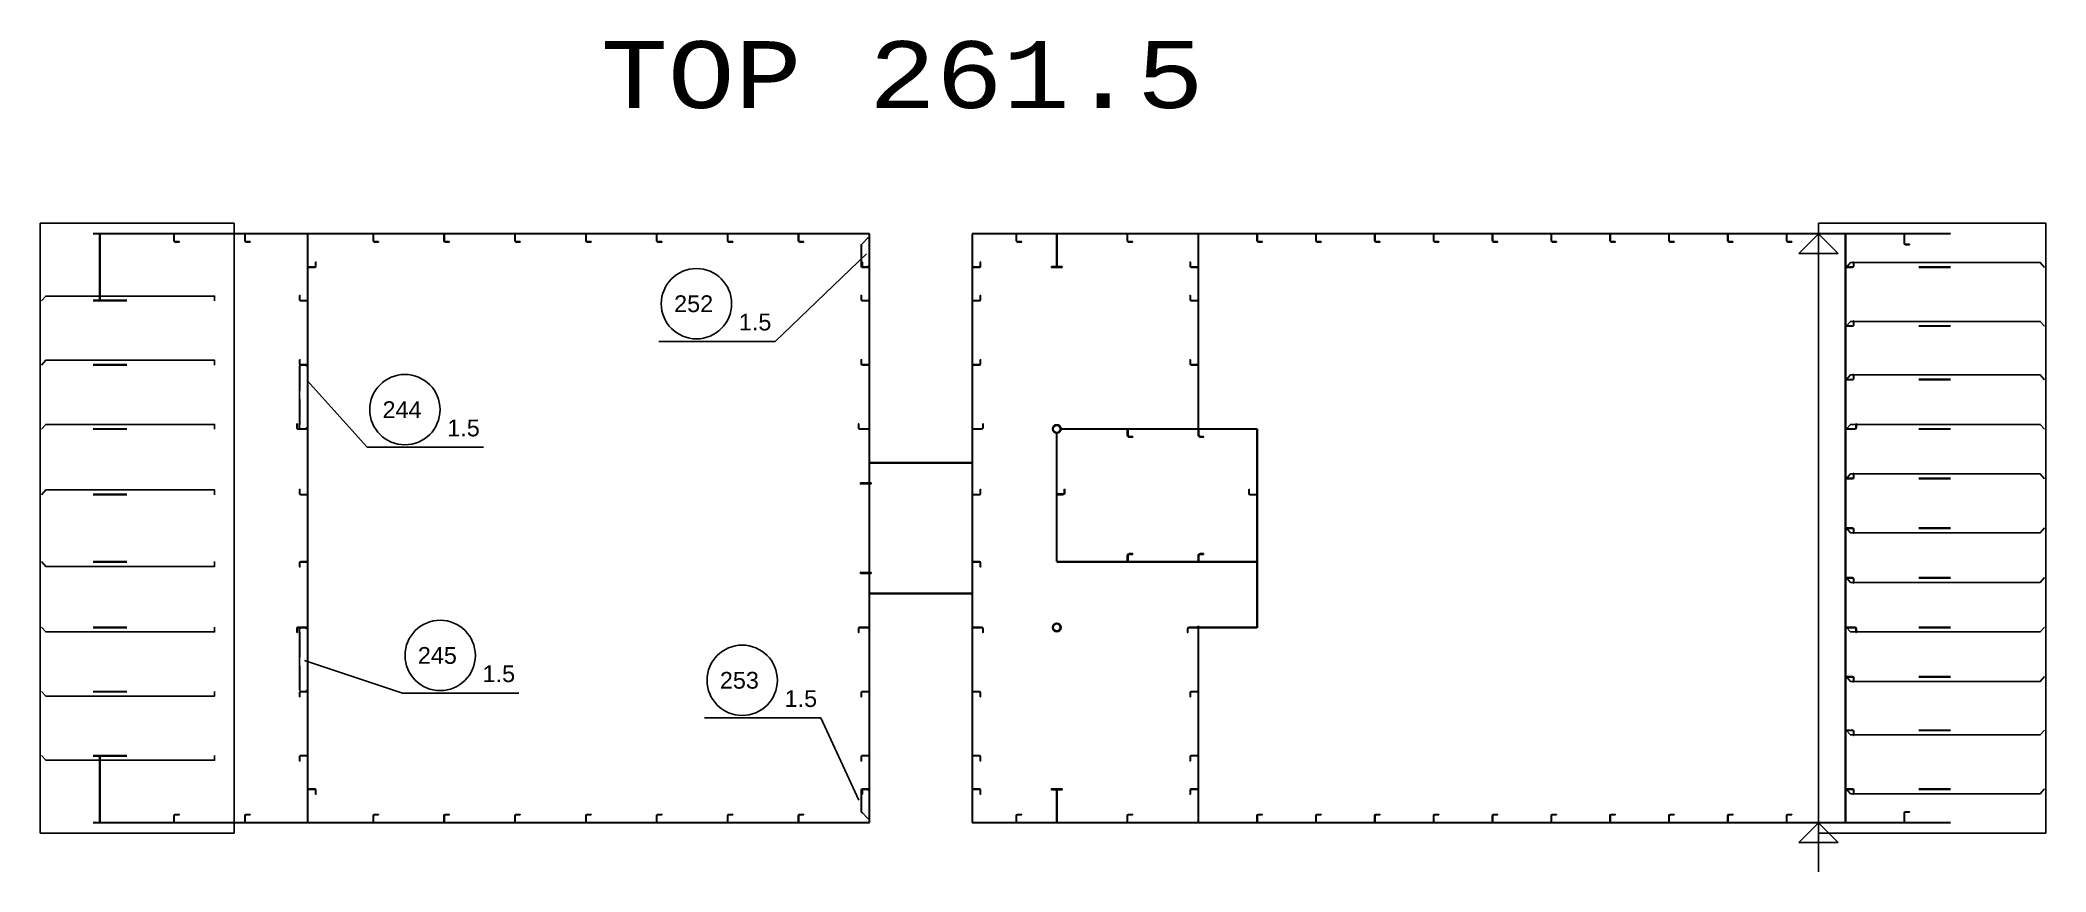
# Model space of a CAD drawing. Header units: inches. Extents: x -15552 to 42302, y -14825 to 18289.
# Drawn here: x -15552 to -8052, y 4755 to 7864 of the extents above; entities that cross this region are included whole.
import ezdxf

# ---------------------------------------------------------------- set-up
doc = ezdxf.new("R2010")
doc.units = ezdxf.units.IN
doc.header["$MEASUREMENT"] = 0
doc.linetypes.add('Short_dashed', pattern=[5, 3.75, -1.25])
doc.layers.get('0').update_dxf_attribs({"linetype": 'CONTINUOUS'})
doc.styles.add('Style_ARIAL', font='ARIAL')
doc.styles.add('Style_Courier_New', font='Courier New')

msp = doc.modelspace()

# ---------------------------------------------------------------- texts
at = {"color": 7, "ltscale": 25, "style": 'Style_Courier_New'}
msp.add_text('TOP 261.5', height=250, dxfattribs=at).set_placement((-13455.552228, 7610.476258))
at = {"color": 1, "ltscale": 25, "style": 'Style_ARIAL'}
for s, p in [('252', (-13181.211026, 6847.508577)), ('1.5', (-12939.202054, 6779.015306)), ('244', (-14271.44006, 6451.568177)), ('1.5', (-14029.431088, 6383.074906)), ('245', (-14139.459927, 5532.595208)), ('1.5', (-13897.450955, 5464.102128)), ('253', (-13010.125668, 5439.7203)), ('1.5', (-12768.116696, 5371.22722))]:
    msp.add_text(s, height=62.622309, dxfattribs=at).set_placement(p)

# ---------------------------------------------------------------- linework, layer by layer
at = {"color": 3, "ltscale": 25}
for p, q in [((-15551.865323, 4899.650529), (-15551.865323, 7179.650453)), ((-15551.865323, 7179.650453), (-14826.865323, 7179.650453)), ((-15353.49725, 7141.150621), (-12450.365384, 7141.150621)), ((-15353.49725, 7139.650682), (-12450.365384, 7139.650682)), ((-15330.161221, 7139.650682), (-15330.161221, 6891.650346)), ((-15327.92886, 7139.650682), (-15327.92886, 6891.650346)), ((-15051.865323, 7114.095643), (-15051.865323, 7139.650682)), ((-15050.365384, 7114.095643), (-15050.365384, 7139.650682)), ((-14826.865323, 7179.650453), (-14826.865323, 4899.650529)), ((-14786.865552, 7114.095643), (-14786.865552, 7139.650682)), ((-14785.365613, 7114.095643), (-14785.365613, 7139.650682)), ((-14551.865323, 4939.650491), (-14551.865323, 7139.650682)), ((-14550.365384, 4939.650491), (-14550.365384, 7139.650682)), ((-14306.865628, 7114.095643), (-14306.865628, 7139.650682)), ((-14305.365307, 7114.095643), (-14305.365307, 7139.650682)), ((-14041.865475, 7114.095643), (-14041.865475, 7139.650682)), ((-14040.365536, 7114.095643), (-14040.365536, 7139.650682)), ((-13776.865323, 7114.095643), (-13776.865323, 7139.650682)), ((-13775.365384, 7114.095643), (-13775.365384, 7139.650682)), ((-13511.865552, 7114.095643), (-13511.865552, 7139.650682)), ((-13510.365613, 7114.095643), (-13510.365613, 7139.650682)), ((-13246.865399, 7114.095643), (-13246.865399, 7139.650682)), ((-13245.36546, 7114.095643), (-13245.36546, 7139.650682)), ((-12981.865628, 7114.095643), (-12981.865628, 7139.650682)), ((-12980.365307, 7114.095643), (-12980.365307, 7139.650682)), ((-12716.865475, 7114.095643), (-12716.865475, 7139.650682)), ((-12715.365536, 7114.095643), (-12715.365536, 7139.650682)), ((-12451.865323, 4939.650491), (-12451.865323, 7139.650682)), ((-12450.365384, 4939.650491), (-12450.365384, 7139.650682)), ((-12066.865475, 4939.650491), (-12066.865475, 7139.650682)), ((-12066.865475, 7139.650682), (-8407.92125, 7139.650682)), ((-12065.365536, 4939.650491), (-12065.365536, 7139.650682)), ((-11901.865323, 7114.095643), (-11901.865323, 7139.6503)), ((-11900.365384, 7114.095643), (-11900.365384, 7139.6503)), ((-11751.865323, 7017.65056), (-11751.865323, 7139.6503)), ((-11748.865445, 7017.65056), (-11748.865445, 7139.6503)), ((-11486.865552, 7114.095643), (-11486.865552, 7139.650682)), ((-11485.365422, 7114.095643), (-11485.365422, 7139.650682)), ((-11221.86559, 6411.650422), (-11221.86559, 7139.650682)), ((-11220.36546, 6411.650422), (-11220.36546, 7139.650682)), ((-11001.865513, 7114.095643), (-11001.865513, 7139.650682)), ((-11000.365574, 7114.095643), (-11000.365574, 7139.650682)), ((-10781.865437, 7114.095643), (-10781.865437, 7139.650682)), ((-10780.365498, 7114.095643), (-10780.365498, 7139.650682)), ((-10561.865552, 7114.095643), (-10561.865552, 7139.650682)), ((-10560.365613, 7114.095643), (-10560.365613, 7139.650682)), ((-10341.865571, 7114.095643), (-10341.865571, 7139.650682)), ((-10340.365536, 7114.095643), (-10340.365536, 7139.650682)), ((-10121.865494, 7114.095643), (-10121.865494, 7139.650682)), ((-10120.365555, 7114.095643), (-10120.365555, 7139.650682)), ((-9901.865513, 7114.095643), (-9901.865513, 7139.650682)), ((-9900.365574, 7114.095643), (-9900.365574, 7139.650682)), ((-9681.865533, 7114.095643), (-9681.865533, 7139.650682)), ((-9680.365594, 7114.095643), (-9680.365594, 7139.650682)), ((-9461.865552, 7114.095643), (-9461.865552, 7139.650682)), ((-9460.365565, 7114.095643), (-9460.365565, 7139.650682)), ((-9241.865571, 7114.095643), (-9241.865571, 7139.650682)), ((-9240.365536, 7114.095643), (-9240.365536, 7139.650682)), ((-9021.865566, 7114.095643), (-9021.865566, 7139.650682)), ((-9020.365555, 7114.095643), (-9020.365555, 7139.650682)), ((-8051.865561, 7179.650453), (-8901.865561, 7179.650453)), ((-8901.865561, 7179.650453), (-8901.865561, 4899.650529)), ((-8801.865567, 4939.650491), (-8801.865567, 7139.650682)), ((-8800.365567, 4939.650491), (-8800.365567, 7139.650682)), ((-8581.86558, 7104.095796), (-8581.86558, 7139.650682)), ((-8580.36557, 7104.095796), (-8580.36557, 7139.650682)), ((-8051.865561, 4899.650529), (-8051.865561, 7179.650453)), ((-12451.865323, 7016.150621), (-12451.865323, 7124.650529)), ((-14550.365384, 7016.150621), (-14524.810727, 7016.150621)), ((-14550.365384, 7014.6503), (-14524.810727, 7014.6503)), ((-12477.420361, 7016.150621), (-12451.865323, 7016.150621)), ((-12477.420361, 7014.650682), (-12451.865323, 7014.650682)), ((-12477.36543, 7034.650376), (-12477.36543, 7016.150621)), ((-12477.36543, 7016.150621), (-12451.865323, 7016.150621)), ((-12065.365536, 7016.150621), (-12039.810879, 7016.150621)), ((-12065.365536, 7014.650682), (-12039.810879, 7014.650682)), ((-11247.420247, 7016.150621), (-11221.86559, 7016.150621)), ((-11247.420247, 7014.650682), (-11221.86559, 7014.650682)), ((-8800.365567, 7016.150621), (-8774.81088, 7016.150621)), ((-8800.365567, 7014.650682), (-8774.81088, 7014.650682)), ((-8527.29574, 7016.650346), (-8407.92125, 7016.650346)), ((-8527.29574, 7014.650682), (-8407.92125, 7014.650682)), ((-15353.49725, 6891.650346), (-15227.909787, 6891.650346)), ((-15353.49725, 6889.650682), (-15227.909787, 6889.650682)), ((-14577.420361, 6891.150621), (-14551.865323, 6891.150621)), ((-14577.420361, 6889.650682), (-14551.865323, 6889.650682)), ((-12477.420361, 6891.150621), (-12451.865323, 6891.150621)), ((-12477.420361, 6889.650682), (-12451.865323, 6889.650682)), ((-12065.365536, 6891.150621), (-12039.810879, 6891.150621)), ((-12065.365536, 6889.650682), (-12039.810879, 6889.650682)), ((-11247.420247, 6891.150621), (-11221.86559, 6891.150621)), ((-11247.420247, 6889.650682), (-11221.86559, 6889.650682)), ((-8800.365567, 6796.150544), (-8774.81088, 6796.150544)), ((-8800.365567, 6794.650605), (-8774.81088, 6794.650605)), ((-8527.29574, 6796.650651), (-8407.92125, 6796.650651)), ((-8527.29574, 6794.650605), (-8407.92125, 6794.650605)), ((-15353.49725, 6651.650575), (-15227.909787, 6651.650575)), ((-15353.49725, 6649.650529), (-15227.909787, 6649.650529)), ((-14577.420361, 6651.150468), (-14551.865323, 6651.150468)), ((-14577.420361, 6649.650529), (-14551.865323, 6649.650529)), ((-14551.865323, 6649.650529), (-14577.36543, 6649.650529)), ((-14551.865323, 6411.650422), (-14551.865323, 6649.650529)), ((-12477.420361, 6651.150468), (-12451.865323, 6651.150468)), ((-12477.420361, 6649.650529), (-12451.865323, 6649.650529)), ((-12065.365536, 6651.150468), (-12039.810879, 6651.150468)), ((-12065.365536, 6649.650529), (-12039.810879, 6649.650529)), ((-11247.420247, 6651.150468), (-11221.86559, 6651.150468)), ((-11247.420247, 6649.650529), (-11221.86559, 6649.650529)), ((-8800.365567, 6596.150544), (-8774.81088, 6596.150544)), ((-8800.365567, 6594.650605), (-8774.81088, 6594.650605)), ((-8527.29574, 6596.650651), (-8407.92125, 6596.650651)), ((-8527.29574, 6594.650605), (-8407.92125, 6594.650605)), ((-15353.49725, 6411.650422), (-15227.909787, 6411.650422)), ((-15353.49725, 6409.650376), (-15227.909787, 6409.650376)), ((-14585.93858, 6411.650422), (-14551.865323, 6411.650422)), ((-14585.93858, 6409.650376), (-14551.865323, 6409.650376)), ((-14577.36543, 6411.650422), (-14551.865323, 6411.650422)), ((-12485.93858, 6411.650422), (-12451.865323, 6411.650422)), ((-12485.93858, 6409.650376), (-12451.865323, 6409.650376)), ((-12065.365536, 6411.650422), (-12031.29266, 6411.650422)), ((-12065.365536, 6409.650376), (-12031.29266, 6409.650376)), ((-11751.865513, 5914.650491), (-11751.865513, 6394.650605)), ((-11749.865468, 5914.650491), (-11749.865468, 6394.650605)), ((-11734.365399, 6411.650422), (-11001.865513, 6411.650422)), ((-11734.365399, 6409.650376), (-11001.865513, 6409.650376)), ((-11486.865552, 6388.540986), (-11486.865552, 6409.650376)), ((-11483.865483, 6388.540986), (-11483.865483, 6409.650376)), ((-11221.86559, 6388.540986), (-11221.86559, 6409.650376)), ((-11218.865521, 6388.540986), (-11218.865521, 6409.650376)), ((-11001.865513, 5667.65056), (-11001.865513, 6411.650422)), ((-10999.865468, 5667.65056), (-10999.865468, 6411.650422)), ((-8800.365567, 6411.650422), (-8766.292326, 6411.650422)), ((-8800.365567, 6409.650376), (-8766.292326, 6409.650376)), ((-8527.29574, 6411.650422), (-8407.92125, 6411.650422)), ((-8527.29574, 6409.650376), (-8407.92125, 6409.650376)), ((-8800.365567, 6226.150468), (-8774.81088, 6226.150468)), ((-8527.29574, 6226.650575), (-8407.92125, 6226.650575)), ((-15353.49725, 6166.650537), (-15227.909787, 6166.650537)), ((-15353.49725, 6164.650491), (-15227.909787, 6164.650491)), ((-14577.420361, 6166.150621), (-14551.865323, 6166.150621)), ((-14577.420361, 6164.650491), (-14551.865323, 6164.650491)), ((-12065.365536, 6166.150621), (-12039.810879, 6166.150621)), ((-12065.365536, 6164.650491), (-12039.810879, 6164.650491)), ((-11749.865468, 6167.65056), (-11728.755887, 6167.65056)), ((-11749.865468, 6164.650491), (-11728.755887, 6164.650491)), ((-11027.42017, 6166.150621), (-11001.865513, 6166.150621)), ((-11027.42017, 6164.650491), (-11001.865513, 6164.650491)), ((-8800.365567, 6224.650529), (-8774.81088, 6224.650529)), ((-8527.29574, 6224.650529), (-8407.92125, 6224.650529)), ((-8800.365567, 6040.40046), (-8774.81088, 6040.40046)), ((-8800.365567, 6038.900521), (-8774.81088, 6038.900521)), ((-8527.29574, 6040.650514), (-8407.92125, 6040.650514)), ((-8527.29574, 6038.650468), (-8407.92125, 6038.650468)), ((-11486.865552, 5914.650491), (-11486.865552, 5935.760072)), ((-11483.865483, 5914.650491), (-11483.865483, 5935.760072)), ((-11221.86559, 5914.650491), (-11221.86559, 5935.760072)), ((-11218.865521, 5914.650491), (-11218.865521, 5935.760072)), ((-15353.49725, 5914.650491), (-15227.909787, 5914.650491)), ((-15353.49725, 5912.650636), (-15227.909787, 5912.650636)), ((-14577.420361, 5914.650491), (-14551.865323, 5914.650491)), ((-14577.420361, 5913.150552), (-14551.865323, 5913.150552)), ((-12065.365536, 5914.650491), (-12039.810879, 5914.650491)), ((-12065.365536, 5913.150552), (-12039.810879, 5913.150552)), ((-11749.865468, 5914.650491), (-11001.865513, 5914.650491)), ((-11749.865468, 5912.650636), (-11001.865513, 5912.650636)), ((-8800.365567, 5854.650453), (-8774.81088, 5854.650453)), ((-8800.365567, 5853.150514), (-8774.81088, 5853.150514)), ((-8527.29574, 5854.650453), (-8407.92125, 5854.650453)), ((-8527.29574, 5852.650598), (-8407.92125, 5852.650598)), ((-15353.49725, 5669.650605), (-15227.909787, 5669.650605)), ((-15353.49725, 5667.65056), (-15227.909787, 5667.65056)), ((-14585.93858, 5669.650605), (-14551.865323, 5669.650605)), ((-14585.93858, 5667.65056), (-14551.865323, 5667.65056)), ((-14577.36543, 5667.65056), (-14551.865323, 5667.65056)), ((-14551.865323, 5667.65056), (-14551.865323, 5429.650643)), ((-12485.93858, 5669.650605), (-12451.865323, 5669.650605)), ((-12485.93858, 5667.65056), (-12451.865323, 5667.65056)), ((-12065.365536, 5669.650605), (-12031.29266, 5669.650605)), ((-12065.365536, 5667.65056), (-12031.29266, 5667.65056)), ((-11255.938847, 5669.650605), (-11221.86559, 5669.650605)), ((-11255.938847, 5667.65056), (-11221.86559, 5667.65056)), ((-11221.86559, 5674.650529), (-11221.86559, 4939.650491)), ((-11220.36546, 5674.650529), (-11220.36546, 4939.650491)), ((-11220.36546, 5669.650605), (-11001.865513, 5669.650605)), ((-11220.36546, 5667.65056), (-11001.865513, 5667.65056)), ((-8800.365567, 5669.650605), (-8766.292326, 5669.650605)), ((-8800.365567, 5667.65056), (-8766.292326, 5667.65056)), ((-8527.29574, 5669.650605), (-8407.92125, 5669.650605)), ((-8527.29574, 5667.65056), (-8407.92125, 5667.65056)), ((-8800.365567, 5484.650567), (-8774.81088, 5484.650567)), ((-8800.365567, 5483.150628), (-8774.81088, 5483.150628)), ((-8527.29574, 5484.650567), (-8407.92125, 5484.650567)), ((-8527.29574, 5482.650521), (-8407.92125, 5482.650521)), ((-15353.49725, 5429.650643), (-15227.909787, 5429.650643)), ((-15353.49725, 5427.650598), (-15227.909787, 5427.650598)), ((-14577.420361, 5429.650643), (-14551.865323, 5429.650643)), ((-14577.420361, 5428.150514), (-14551.865323, 5428.150514)), ((-14551.865323, 5429.650643), (-14577.36543, 5429.650643)), ((-12477.420361, 5429.650643), (-12451.865323, 5429.650643)), ((-12477.420361, 5428.150514), (-12451.865323, 5428.150514)), ((-12065.365536, 5429.650643), (-12039.810879, 5429.650643)), ((-12065.365536, 5428.150514), (-12039.810879, 5428.150514)), ((-11247.420247, 5429.650643), (-11221.86559, 5429.650643)), ((-11247.420247, 5428.150514), (-11221.86559, 5428.150514)), ((-8800.365567, 5284.650567), (-8774.81088, 5284.650567)), ((-8800.365567, 5283.150628), (-8774.81088, 5283.150628)), ((-8527.29574, 5284.650567), (-8407.92125, 5284.650567)), ((-8527.29574, 5282.650521), (-8407.92125, 5282.650521)), ((-15353.49725, 5189.650491), (-15227.909787, 5189.650491)), ((-15353.49725, 5187.650636), (-15227.909787, 5187.650636)), ((-15330.161221, 4939.650491), (-15330.161221, 5187.650636)), ((-15327.92886, 4939.650491), (-15327.92886, 5187.650636)), ((-14577.420361, 5189.650491), (-14551.865323, 5189.650491)), ((-14577.420361, 5188.150552), (-14551.865323, 5188.150552)), ((-12477.420361, 5189.650491), (-12451.865323, 5189.650491)), ((-12477.420361, 5188.150552), (-12451.865323, 5188.150552)), ((-12065.365536, 5189.650491), (-12039.810879, 5189.650491)), ((-12065.365536, 5188.150552), (-12039.810879, 5188.150552)), ((-11247.420247, 5189.650491), (-11221.86559, 5189.650491)), ((-11247.420247, 5188.150552), (-11221.86559, 5188.150552)), ((-14550.365384, 5064.650491), (-14524.810727, 5064.650491)), ((-14550.365384, 5063.150552), (-14524.810727, 5063.150552)), ((-12477.420361, 5064.650491), (-12451.865323, 5064.650491)), ((-12477.420361, 5063.150552), (-12451.865323, 5063.150552)), ((-12477.36543, 5044.650605), (-12477.36543, 5063.150552)), ((-12477.36543, 5063.150552), (-12451.865323, 5063.150552)), ((-12451.865323, 5063.150552), (-12451.865323, 4954.650643)), ((-12065.365536, 5064.650491), (-12039.810879, 5064.650491)), ((-12065.365536, 5063.150552), (-12039.810879, 5063.150552)), ((-11751.865323, 5061.650422), (-11751.865323, 4939.650491)), ((-11748.865445, 5061.650422), (-11748.865445, 4939.650491)), ((-11247.420247, 5064.650491), (-11221.86559, 5064.650491)), ((-11247.420247, 5063.150552), (-11221.86559, 5063.150552)), ((-8800.365567, 5064.650491), (-8774.81088, 5064.650491)), ((-8800.365567, 5063.150552), (-8774.81088, 5063.150552)), ((-8527.29574, 5064.650491), (-8407.92125, 5064.650491)), ((-8527.29574, 5062.650636), (-8407.92125, 5062.650636)), ((-15051.865323, 4965.205339), (-15051.865323, 4939.650491)), ((-15050.365384, 4965.205339), (-15050.365384, 4939.650491)), ((-14786.865552, 4965.205339), (-14786.865552, 4939.650491)), ((-14785.365613, 4965.205339), (-14785.365613, 4939.650491)), ((-14306.865628, 4965.205339), (-14306.865628, 4939.650491)), ((-14305.365307, 4965.205339), (-14305.365307, 4939.650491)), ((-14041.865475, 4965.205339), (-14041.865475, 4939.650491)), ((-14040.365536, 4965.205339), (-14040.365536, 4939.650491)), ((-13776.865323, 4965.205339), (-13776.865323, 4939.650491)), ((-13775.365384, 4965.205339), (-13775.365384, 4939.650491)), ((-13511.865552, 4965.205339), (-13511.865552, 4939.650491)), ((-13510.365613, 4965.205339), (-13510.365613, 4939.650491)), ((-13246.865399, 4965.205339), (-13246.865399, 4939.650491)), ((-13245.36546, 4965.205339), (-13245.36546, 4939.650491)), ((-12981.865628, 4965.205339), (-12981.865628, 4939.650491)), ((-12980.365307, 4965.205339), (-12980.365307, 4939.650491)), ((-12716.865475, 4965.205339), (-12716.865475, 4939.650491)), ((-12715.365536, 4965.205339), (-12715.365536, 4939.650491)), ((-11901.865323, 4965.205339), (-11901.865323, 4939.650491)), ((-11900.365384, 4965.205339), (-11900.365384, 4939.650491)), ((-11486.865552, 4965.205339), (-11486.865552, 4939.650491)), ((-11485.365422, 4965.205339), (-11485.365422, 4939.650491)), ((-11001.865513, 4965.205339), (-11001.865513, 4939.650491)), ((-11000.365574, 4965.205339), (-11000.365574, 4939.650491)), ((-10781.865437, 4965.205339), (-10781.865437, 4939.650491)), ((-10780.365498, 4965.205339), (-10780.365498, 4939.650491)), ((-10561.865552, 4965.205339), (-10561.865552, 4939.650491)), ((-10560.365613, 4965.205339), (-10560.365613, 4939.650491)), ((-10341.865571, 4965.205339), (-10341.865571, 4939.650491)), ((-10340.365536, 4965.205339), (-10340.365536, 4939.650491)), ((-10121.865494, 4965.205339), (-10121.865494, 4939.650491)), ((-10120.365555, 4965.205339), (-10120.365555, 4939.650491)), ((-9901.865513, 4965.205339), (-9901.865513, 4939.650491)), ((-9900.365574, 4965.205339), (-9900.365574, 4939.650491)), ((-9681.865533, 4965.205339), (-9681.865533, 4939.650491)), ((-9680.365594, 4965.205339), (-9680.365594, 4939.650491)), ((-9461.865552, 4965.205339), (-9461.865552, 4939.650491)), ((-9460.365565, 4965.205339), (-9460.365565, 4939.650491)), ((-9241.865571, 4965.205339), (-9241.865571, 4939.650491)), ((-9240.365536, 4965.205339), (-9240.365536, 4939.650491)), ((-9021.865566, 4965.205339), (-9021.865566, 4939.650491)), ((-9020.365555, 4965.205339), (-9020.365555, 4939.650491)), ((-8581.86558, 4975.205377), (-8581.86558, 4939.650491)), ((-8580.36557, 4975.205377), (-8580.36557, 4939.650491)), ((-14826.865323, 4899.650529), (-15551.865323, 4899.650529)), ((-15353.49725, 4939.650491), (-12450.365384, 4939.650491)), ((-15353.49725, 4938.150552), (-12450.365384, 4938.150552)), ((-12066.865475, 4939.650491), (-8407.92125, 4939.650491)), ((-8901.865561, 4899.650529), (-8051.865561, 4899.650529))]:
    msp.add_line(p, q, dxfattribs=at)
at = {"color": 6, "ltscale": 25}
for p, q in [((-8975.251086, 7066.26468), (-8901.865561, 7139.6503)), ((-8901.865561, 7139.6503), (-8828.969286, 7066.26468)), ((-8901.865561, 6956.675676), (-8901.865561, 7139.6503)), ((-8975.251086, 7066.26468), (-8828.969286, 7066.26468)), ((-8975.251086, 4864.265016), (-8901.865561, 4937.650445)), ((-8901.865561, 4937.650445), (-8828.969286, 4864.265016)), ((-8901.865561, 4754.676011), (-8901.865561, 4937.650445)), ((-8975.251086, 4864.265016), (-8828.969286, 4864.265016))]:
    msp.add_line(p, q, dxfattribs=at)
at = {"color": 1, "linetype": 'Short_dashed', "ltscale": 25}
for p, q in [((-12480.420239, 7101.095536), (-12480.420239, 7034.650376)), ((-14580.420239, 6646.595719), (-14580.420239, 6414.705232)), ((-14580.420239, 5432.705262), (-14580.420239, 5664.59575)), ((-12480.420239, 4978.205445), (-12480.420239, 5044.650605))]:
    msp.add_line(p, q, dxfattribs=at)
at = {"color": 3, "ltscale": 25}
for points in [[(-12066.865475, 7141.150621), (-8901.865561, 7141.150621), (-8901.865561, 7141.650346), (-8407.92125, 7141.650346)], [(-15047.365506, 7109.595826), (-15031.920178, 7109.595826), (-15031.920178, 7111.095765), (-15047.365506, 7111.095765)], [(-14782.365353, 7109.595826), (-14766.920025, 7109.595826), (-14766.920025, 7111.095765), (-14782.365353, 7111.095765)], [(-14302.36543, 7109.595826), (-14286.920102, 7109.595826), (-14286.920102, 7111.095765), (-14302.36543, 7111.095765)], [(-14037.365277, 7109.595826), (-14021.919949, 7109.595826), (-14021.919949, 7111.095765), (-14037.365277, 7111.095765)], [(-13772.365506, 7109.595826), (-13756.920178, 7109.595826), (-13756.920178, 7111.095765), (-13772.365506, 7111.095765)], [(-13507.365353, 7109.595826), (-13491.920025, 7109.595826), (-13491.920025, 7111.095765), (-13507.365353, 7111.095765)], [(-13242.365582, 7109.595826), (-13226.920254, 7109.595826), (-13226.920254, 7111.095765), (-13242.365582, 7111.095765)], [(-12977.36543, 7109.595826), (-12961.920102, 7109.595826), (-12961.920102, 7111.095765), (-12977.36543, 7111.095765)], [(-12712.365658, 7109.595826), (-12696.920331, 7109.595826), (-12696.920331, 7111.095765), (-12712.365658, 7111.095765)], [(-12451.865323, 7124.650529), (-12456.865628, 7124.650529), (-12477.36543, 7104.150346)], [(-11897.365315, 7109.595826), (-11881.920178, 7109.595826), (-11881.920178, 7111.095765), (-11897.365315, 7111.095765)], [(-11482.365544, 7109.595826), (-11466.920216, 7109.595826), (-11466.920216, 7111.095765), (-11482.365544, 7111.095765)], [(-9017.365558, 7109.595826), (-9001.920254, 7109.595826), (-9001.920254, 7111.095765), (-9017.365558, 7111.095765)], [(-8577.365573, 7099.595597), (-8561.920269, 7099.595597), (-8561.920269, 7101.095536), (-8577.365573, 7101.095536)], [(-14520.310528, 7019.150499), (-14520.310528, 7034.595826), (-14521.810467, 7034.595826), (-14521.810467, 7019.150499)], [(-12481.920178, 7019.150499), (-12481.920178, 7034.595826), (-12480.420239, 7034.595826), (-12480.420239, 7019.150499)], [(-11770.36546, 7017.65056), (-11730.365498, 7017.65056), (-11730.365498, 7014.6503), (-11770.36546, 7014.6503), (-11770.36546, 7017.65056)], [(-8057.272322, 7014.650682), (-8073.051627, 7032.504609), (-8782.922695, 7032.504609), (-8798.701993, 7014.650682)], [(-8770.31088, 7019.150499), (-8770.31088, 7034.595826), (-8771.81088, 7034.595826), (-8771.81088, 7019.150499)], [(-14899.542172, 6889.650682), (-14899.542172, 6907.504609), (-15530.512936, 6907.504609), (-15546.504147, 6889.650682)], [(-12481.920178, 6894.150499), (-12481.920178, 6909.595826), (-12480.420239, 6909.595826), (-12480.420239, 6894.150499)], [(-12035.310681, 6894.150499), (-12035.310681, 6909.595826), (-12036.81062, 6909.595826), (-12036.81062, 6894.150499)], [(-11251.920254, 6894.150499), (-11251.920254, 6909.595826), (-11250.420125, 6909.595826), (-11250.420125, 6894.150499)], [(-8057.272322, 6794.650605), (-8073.051627, 6812.504533), (-8782.922695, 6812.504533), (-8798.701993, 6794.650605)], [(-8770.31088, 6799.150422), (-8770.31088, 6814.59575), (-8771.81088, 6814.59575), (-8771.81088, 6799.150422)], [(-14899.542172, 6649.650529), (-14899.542172, 6667.504457), (-15530.512936, 6667.504457), (-15546.504147, 6649.650529)], [(-11251.920254, 6654.150346), (-11251.920254, 6669.595674), (-11250.420125, 6669.595674), (-11250.420125, 6654.150346)], [(-8057.272322, 6594.650605), (-8073.051627, 6612.504533), (-8782.922695, 6612.504533), (-8798.701993, 6594.650605)], [(-8770.31088, 6599.150422), (-8770.31088, 6614.59575), (-8771.81088, 6614.59575), (-8771.81088, 6599.150422)], [(-14899.542172, 6409.650376), (-14899.542172, 6427.504686), (-15530.512936, 6427.504686), (-15546.504147, 6409.650376)], [(-12491.938336, 6415.650514), (-12491.938336, 6429.577592), (-12489.938672, 6429.577592), (-12489.938672, 6415.650514)], [(-8057.272322, 6409.650376), (-8073.051627, 6427.504686), (-8782.922695, 6427.504686), (-8798.701993, 6409.650376)], [(-8760.292326, 6415.650514), (-8760.292326, 6429.577592), (-8762.292327, 6429.577592), (-8762.292327, 6415.650514)], [(-8057.272322, 6224.650529), (-8073.051627, 6242.504457), (-8782.922695, 6242.504457), (-8798.701993, 6224.650529)], [(-8770.31088, 6229.150537), (-8770.31088, 6244.595864), (-8771.81088, 6244.595864), (-8771.81088, 6229.150537)], [(-14899.542172, 6164.650491), (-14899.542172, 6182.504609), (-15530.512936, 6182.504609), (-15546.504147, 6164.650491)], [(-12035.310681, 6169.150499), (-12035.310681, 6184.595826), (-12036.81062, 6184.595826), (-12036.81062, 6169.150499)], [(-8057.272322, 6040.650514), (-8073.051627, 6022.796586), (-8782.922695, 6022.796586), (-8798.701993, 6040.650514)], [(-8770.31088, 6035.900453), (-8770.31088, 6020.455316), (-8771.81088, 6020.455316), (-8771.81088, 6035.900453)], [(-14899.542172, 5914.650491), (-14899.542172, 5896.796563), (-15530.512936, 5896.796563), (-15546.504147, 5914.650491)], [(-12035.310681, 5910.150483), (-12035.310681, 5894.705346), (-12036.81062, 5894.705346), (-12036.81062, 5910.150483)], [(-8057.272322, 5854.650453), (-8073.051627, 5836.796525), (-8782.922695, 5836.796525), (-8798.701993, 5854.650453)], [(-8770.31088, 5850.150636), (-8770.31088, 5834.705308), (-8771.81088, 5834.705308), (-8771.81088, 5850.150636)], [(-14899.542172, 5669.650605), (-14899.542172, 5651.796487), (-15530.512936, 5651.796487), (-15546.504147, 5669.650605)], [(-12491.938336, 5663.650468), (-12491.938336, 5649.72358), (-12489.938672, 5649.72358), (-12489.938672, 5663.650468)], [(-8057.272322, 5669.650605), (-8073.051627, 5651.796487), (-8782.922695, 5651.796487), (-8798.701993, 5669.650605)], [(-8760.292326, 5663.650468), (-8760.292326, 5649.72358), (-8762.292327, 5649.72358), (-8762.292327, 5663.650468)], [(-8057.272322, 5484.650567), (-8073.051627, 5466.79664), (-8782.922695, 5466.79664), (-8798.701993, 5484.650567)], [(-8770.31088, 5480.15056), (-8770.31088, 5464.705232), (-8771.81088, 5464.705232), (-8771.81088, 5480.15056)], [(-14899.542172, 5429.650643), (-14899.542172, 5411.796525), (-15530.512936, 5411.796525), (-15546.504147, 5429.650643)], [(-8057.272322, 5284.650567), (-8073.051627, 5266.79664), (-8782.922695, 5266.79664), (-8798.701993, 5284.650567)], [(-8770.31088, 5280.15056), (-8770.31088, 5264.705232), (-8771.81088, 5264.705232), (-8771.81088, 5280.15056)], [(-14899.542172, 5189.650491), (-14899.542172, 5171.796563), (-15530.512936, 5171.796563), (-15546.504147, 5189.650491)], [(-14581.920178, 5185.150483), (-14581.920178, 5169.705346), (-14580.420239, 5169.705346), (-14580.420239, 5185.150483)], [(-12481.920178, 5185.150483), (-12481.920178, 5169.705346), (-12480.420239, 5169.705346), (-12480.420239, 5185.150483)], [(-12035.310681, 5185.150483), (-12035.310681, 5169.705346), (-12036.81062, 5169.705346), (-12036.81062, 5185.150483)], [(-11251.920254, 5185.150483), (-11251.920254, 5169.705346), (-11250.420125, 5169.705346), (-11250.420125, 5185.150483)], [(-14520.310528, 5060.150483), (-14520.310528, 5044.705346), (-14521.810467, 5044.705346), (-14521.810467, 5060.150483)], [(-12481.920178, 5060.150483), (-12481.920178, 5044.705346), (-12480.420239, 5044.705346), (-12480.420239, 5060.150483)], [(-11770.36546, 5061.650422), (-11730.365498, 5061.650422), (-11730.365498, 5064.650491), (-11770.36546, 5064.650491), (-11770.36546, 5061.650422)], [(-8057.272322, 5064.650491), (-8073.051627, 5046.796563), (-8782.922695, 5046.796563), (-8798.701993, 5064.650491)], [(-8770.31088, 5060.150483), (-8770.31088, 5044.705346), (-8771.81088, 5044.705346), (-8771.81088, 5060.150483)], [(-15047.365506, 4969.705346), (-15031.920178, 4969.705346), (-15031.920178, 4968.205407), (-15047.365506, 4968.205407)], [(-14782.365353, 4969.705346), (-14766.920025, 4969.705346), (-14766.920025, 4968.205407), (-14782.365353, 4968.205407)], [(-14302.36543, 4969.705346), (-14286.920102, 4969.705346), (-14286.920102, 4968.205407), (-14302.36543, 4968.205407)], [(-14037.365277, 4969.705346), (-14021.919949, 4969.705346), (-14021.919949, 4968.205407), (-14037.365277, 4968.205407)], [(-13772.365506, 4969.705346), (-13756.920178, 4969.705346), (-13756.920178, 4968.205407), (-13772.365506, 4968.205407)], [(-13507.365353, 4969.705346), (-13491.920025, 4969.705346), (-13491.920025, 4968.205407), (-13507.365353, 4968.205407)], [(-13242.365582, 4969.705346), (-13226.920254, 4969.705346), (-13226.920254, 4968.205407), (-13242.365582, 4968.205407)], [(-12977.36543, 4969.705346), (-12961.920102, 4969.705346), (-12961.920102, 4968.205407), (-12977.36543, 4968.205407)], [(-12712.365658, 4969.705346), (-12696.920331, 4969.705346), (-12696.920331, 4968.205407), (-12712.365658, 4968.205407)], [(-12451.865323, 4954.650643), (-12456.865628, 4954.650643), (-12477.36543, 4975.150636)], [(-11897.365315, 4969.705346), (-11881.920178, 4969.705346), (-11881.920178, 4968.205407), (-11897.365315, 4968.205407)], [(-11482.365544, 4969.705346), (-11466.920216, 4969.705346), (-11466.920216, 4968.205407), (-11482.365544, 4968.205407)], [(-9457.365544, 4969.705346), (-9441.920216, 4969.705346), (-9441.920216, 4968.205407), (-9457.365544, 4968.205407)], [(-9237.365563, 4969.705346), (-9221.920235, 4969.705346), (-9221.920235, 4968.205407), (-9237.365563, 4968.205407)], [(-9017.365558, 4969.705346), (-9001.920254, 4969.705346), (-9001.920254, 4968.205407), (-9017.365558, 4968.205407)], [(-8577.365573, 4979.705384), (-8561.920269, 4979.705384), (-8561.920269, 4978.205445), (-8577.365573, 4978.205445)], [(-12066.865475, 4938.150552), (-8901.865561, 4938.150552), (-8901.865561, 4937.650636), (-8407.92125, 4937.650636)]]:
    msp.add_lwpolyline(points, dxfattribs=at)
at = {"color": 1, "ltscale": 25}
for points in [[(-12461.570294, 7065.425828), (-12803.739865, 6737.919572), (-13238.614972, 6737.919572)], [(-12477.36543, 7104.150346), (-12481.920178, 7099.595597), (-12481.920178, 7034.650376), (-12477.36543, 7034.650376)], [(-10997.365506, 7109.595826), (-10981.920178, 7109.595826), (-10981.920178, 7111.095765), (-10997.365506, 7111.095765)], [(-10777.36543, 7109.595826), (-10761.920293, 7109.595826), (-10761.920293, 7111.095765), (-10777.36543, 7111.095765)], [(-10557.365544, 7109.595826), (-10541.920216, 7109.595826), (-10541.920216, 7111.095765), (-10557.365544, 7111.095765)], [(-10337.365563, 7109.595826), (-10321.920235, 7109.595826), (-10321.920235, 7111.095765), (-10337.365563, 7111.095765)], [(-10117.365582, 7109.595826), (-10101.920254, 7109.595826), (-10101.920254, 7111.095765), (-10117.365582, 7111.095765)], [(-9897.365506, 7109.595826), (-9881.920273, 7109.595826), (-9881.920273, 7111.095765), (-9897.365506, 7111.095765)], [(-9677.365525, 7109.595826), (-9661.920197, 7109.595826), (-9661.920197, 7111.095765), (-9677.365525, 7111.095765)], [(-9457.365544, 7109.595826), (-9441.920216, 7109.595826), (-9441.920216, 7111.095765), (-9457.365544, 7111.095765)], [(-9237.365563, 7109.595826), (-9221.920235, 7109.595826), (-9221.920235, 7111.095765), (-9237.365563, 7111.095765)], [(-12035.310681, 7019.150499), (-12035.310681, 7034.595826), (-12036.81062, 7034.595826), (-12036.81062, 7019.150499)], [(-11251.920254, 7019.150499), (-11251.920254, 7034.595826), (-11250.420125, 7034.595826), (-11250.420125, 7019.150499)], [(-14581.920178, 6894.150499), (-14581.920178, 6909.595826), (-14580.420239, 6909.595826), (-14580.420239, 6894.150499)], [(-14581.920178, 6654.150346), (-14581.920178, 6669.595674), (-14580.420239, 6669.595674), (-14580.420239, 6654.150346)], [(-14577.36543, 6649.650529), (-14581.920178, 6645.095781), (-14581.920178, 6416.205171), (-14577.36543, 6411.650422)], [(-12481.920178, 6654.150346), (-12481.920178, 6669.595674), (-12480.420239, 6669.595674), (-12480.420239, 6654.150346)], [(-12035.310681, 6654.150346), (-12035.310681, 6669.595674), (-12036.81062, 6669.595674), (-12036.81062, 6654.150346)], [(-14553.700192, 6591.27498), (-14328.844006, 6341.979173), (-13893.968899, 6341.979173)], [(-12025.292523, 6415.650514), (-12025.292523, 6429.577592), (-12027.292569, 6429.577592), (-12027.292569, 6415.650514)], [(-11477.865536, 6379.540971), (-11466.974957, 6379.540971), (-11466.974957, 6382.540849), (-11477.865536, 6382.540849)], [(-11212.865574, 6379.540971), (-11201.974805, 6379.540971), (-11201.974805, 6382.540849), (-11212.865574, 6382.540849)], [(-12484.865506, 6208.673432), (-12444.865353, 6208.673432), (-12444.865353, 6205.209306), (-12484.865506, 6205.209306), (-12484.865506, 6208.673432)], [(-11719.755871, 6173.650506), (-11719.755871, 6184.541085), (-11722.75594, 6184.541085), (-11722.75594, 6173.650506)], [(-11031.920178, 6169.150499), (-11031.920178, 6184.595826), (-11030.420239, 6184.595826), (-11030.420239, 6169.150499)], [(-11477.865536, 5944.760087), (-11466.974957, 5944.760087), (-11466.974957, 5941.760018), (-11477.865536, 5941.760018)], [(-11212.865574, 5944.760087), (-11201.974805, 5944.760087), (-11201.974805, 5941.760018), (-11212.865574, 5941.760018)], [(-12484.865506, 5870.627549), (-12444.865353, 5870.627549), (-12444.865353, 5874.091676), (-12484.865506, 5874.091676), (-12484.865506, 5870.627549)], [(-14577.36543, 5429.650643), (-14581.920178, 5434.205392), (-14581.920178, 5663.095811), (-14577.36543, 5667.65056)], [(-12025.292523, 5663.650468), (-12025.292523, 5649.72358), (-12027.292569, 5649.72358), (-12027.292569, 5663.650468)], [(-11261.938794, 5663.650468), (-11261.938794, 5649.72358), (-11259.938748, 5649.72358), (-11259.938748, 5663.650468)], [(-14563.476498, 5545.209458), (-14196.863873, 5423.006204), (-13761.988766, 5423.006204)], [(-14581.920178, 5425.150636), (-14581.920178, 5409.705308), (-14580.420239, 5409.705308), (-14580.420239, 5425.150636)], [(-12481.920178, 5425.150636), (-12481.920178, 5409.705308), (-12480.420239, 5409.705308), (-12480.420239, 5425.150636)], [(-12035.310681, 5425.150636), (-12035.310681, 5409.705308), (-12036.81062, 5409.705308), (-12036.81062, 5425.150636)], [(-11251.920254, 5425.150636), (-11251.920254, 5409.705308), (-11250.420125, 5409.705308), (-11250.420125, 5425.150636)], [(-12490.899212, 5022.177461), (-12632.654507, 5330.131295), (-13067.529614, 5330.131295)], [(-12477.36543, 4975.150636), (-12481.920178, 4979.705384), (-12481.920178, 5044.650605), (-12477.36543, 5044.650605)], [(-12035.310681, 5060.150483), (-12035.310681, 5044.705346), (-12036.81062, 5044.705346), (-12036.81062, 5060.150483)], [(-11251.920254, 5060.150483), (-11251.920254, 5044.705346), (-11250.420125, 5044.705346), (-11250.420125, 5060.150483)], [(-10997.365506, 4969.705346), (-10981.920178, 4969.705346), (-10981.920178, 4968.205407), (-10997.365506, 4968.205407)], [(-10777.36543, 4969.705346), (-10761.920293, 4969.705346), (-10761.920293, 4968.205407), (-10777.36543, 4968.205407)], [(-10557.365544, 4969.705346), (-10541.920216, 4969.705346), (-10541.920216, 4968.205407), (-10557.365544, 4968.205407)], [(-10337.365563, 4969.705346), (-10321.920235, 4969.705346), (-10321.920235, 4968.205407), (-10337.365563, 4968.205407)], [(-10117.365582, 4969.705346), (-10101.920254, 4969.705346), (-10101.920254, 4968.205407), (-10117.365582, 4968.205407)], [(-9897.365506, 4969.705346), (-9881.920273, 4969.705346), (-9881.920273, 4968.205407), (-9897.365506, 4968.205407)], [(-9677.365525, 4969.705346), (-9661.920197, 4969.705346), (-9661.920197, 4968.205407), (-9677.365525, 4968.205407)]]:
    msp.add_lwpolyline(points, dxfattribs=at)
at = {"color": 2, "ltscale": 25}
for points in [[(-14591.938336, 6415.650514), (-14591.938336, 6429.577592), (-14589.93829, 6429.577592), (-14589.93829, 6415.650514)], [(-14581.920178, 6169.150499), (-14581.920178, 6184.595826), (-14580.420239, 6184.595826), (-14580.420239, 6169.150499)], [(-14581.920178, 5910.150483), (-14581.920178, 5894.705346), (-14580.420239, 5894.705346), (-14580.420239, 5910.150483)], [(-14591.938336, 5663.650468), (-14591.938336, 5649.72358), (-14589.93829, 5649.72358), (-14589.93829, 5663.650468)]]:
    msp.add_lwpolyline(points, dxfattribs=at)
at = {"color": 1, "ltscale": 25}
for points in [[(-11761.679204, 6399.336579, -0.414209), (-11761.679204, 6421.964219, -0.414213), (-11739.051755, 6421.964219, -0.414209), (-11739.051755, 6399.336579, -0.414213), (-11761.679204, 6399.336579), (-11761.679204, 6401.457933), (-11759.55785, 6401.457933, -0.41421), (-11759.55785, 6419.842866, -0.414214), (-11741.173108, 6419.842866, -0.41421), (-11741.173108, 6401.457933, -0.414214), (-11759.55785, 6401.457933, -0.414214)], [(-11761.679204, 5657.336763, -0.414213), (-11761.679204, 5679.964212, -0.414213), (-11739.051755, 5679.964212, -0.414213), (-11739.051755, 5657.336763, -0.414213), (-11761.679204, 5657.336763), (-11761.679204, 5659.458116), (-11759.55785, 5659.458116, -0.414214), (-11759.55785, 5677.842858, -0.414214), (-11741.173108, 5677.842858, -0.414214), (-11741.173108, 5659.458116, -0.414214), (-11759.55785, 5659.458116, -0.414214)]]:
    msp.add_lwpolyline(points, format="xyb", dxfattribs=at)
at = {"color": 4, "ltscale": 25}
for points in [[(-12066.865475, 6285.28972), (-12450.865491, 6285.28972), (-12450.865491, 6283.168939), (-12066.865475, 6283.168939)], [(-12066.865475, 5794.011453), (-12450.865491, 5794.011453), (-12450.865491, 5796.132234), (-12066.865475, 5796.132234)]]:
    msp.add_lwpolyline(points, dxfattribs=at)
at = {"color": 1, "ltscale": 25}
for centre in [(-13097.714932, 6878.819612), (-14187.943967, 6482.879213), (-14055.963833, 5563.906434), (-12926.629574, 5471.031526)]:
    msp.add_circle(centre, 131.506848, dxfattribs=at)
at = {"color": 3, "ltscale": 25}
for centre, radius, start, end in [((-15047.365506, 7114.095643), 4.499688, 179.998352, 270.001648), ((-15047.365506, 7114.095643), 2.999792, 179.998352, 270.001648), ((-14782.365353, 7114.096025), 4.500013, 180.002502, 270.00235), ((-14782.365353, 7114.096025), 3.000117, 180.004578, 270.002716), ((-14302.36543, 7114.096025), 4.500013, 180.002502, 270.00235), ((-14302.36543, 7114.095643), 2.999792, 179.998352, 270.001648), ((-14037.365277, 7114.096025), 4.500013, 180.002502, 270.00235), ((-14037.365277, 7114.096025), 3.000117, 180.004578, 270.002716), ((-13772.365506, 7114.095643), 4.499688, 179.998352, 270.001648), ((-13772.365506, 7114.095643), 2.999792, 179.998352, 270.001648), ((-13507.365353, 7114.096025), 4.500013, 180.002502, 270.00235), ((-13507.365353, 7114.096025), 3.000117, 180.004578, 270.002716), ((-13242.365582, 7114.095643), 4.499688, 179.998352, 270.001648), ((-13242.365582, 7114.095643), 2.999792, 179.998352, 270.001648), ((-12977.36543, 7114.096025), 4.500013, 180.002502, 270.00235), ((-12977.36543, 7114.095643), 2.999792, 179.998352, 270.001648), ((-12712.365658, 7114.095643), 4.499688, 179.998352, 270.001648), ((-12712.365658, 7114.095643), 2.999792, 179.998352, 270.001648), ((-11897.365506, 7114.095643), 4.49985, 180.000427, 270.002014), ((-11897.365506, 7114.095643), 2.999955, 180.001465, 270.002167), ((-11482.365735, 7114.095643), 4.49985, 180.000427, 270.002014), ((-11482.365544, 7114.095643), 2.999792, 179.998352, 270.001648), ((-10997.365697, 7114.095643), 4.49985, 180.000427, 270.002014), ((-10997.365697, 7114.095643), 2.999955, 180.001465, 270.002167), ((-10777.36562, 7114.095643), 4.49985, 180.000427, 270.002014), ((-10777.36562, 7114.095643), 2.999955, 180.001465, 270.002167), ((-10557.365735, 7114.095643), 4.49985, 180.000427, 270.002014), ((-10557.365735, 7114.095643), 2.999955, 180.001465, 270.002167), ((-10337.365754, 7114.095643), 4.49985, 180.000427, 270.002014), ((-10337.365658, 7114.095643), 2.999873, 179.999908, 270.001923), ((-10117.365773, 7114.095643), 4.499769, 179.99939, 270.001831), ((-10117.365677, 7114.095643), 2.999873, 179.999908, 270.001923), ((-9897.365697, 7114.095643), 4.49985, 180.000427, 270.002014), ((-9897.365601, 7114.095643), 2.999955, 180.001465, 270.002167), ((-9677.365716, 7114.095643), 4.49985, 180.000427, 270.002014), ((-9677.36562, 7114.095643), 2.999955, 180.001465, 270.002167), ((-9457.365687, 7114.095643), 4.49985, 180.000427, 270.002014), ((-9457.365639, 7114.095643), 2.999914, 180.000687, 270.002045), ((-9237.365706, 7114.095643), 4.49985, 180.000427, 270.002014), ((-9237.365658, 7114.095643), 2.999873, 179.999908, 270.001923), ((-9017.365725, 7114.095643), 4.49985, 180.000427, 270.002014), ((-9017.365654, 7114.095643), 2.999894, 180.000305, 270.001984), ((-8577.365406, 7104.095796), 4.500176, 179.99971, 269.997864), ((-8577.365358, 7104.095796), 3.000219, 179.999237, 269.995758), ((-14524.810727, 7019.15088), 3.000117, 269.997284, 359.995422), ((-14524.810727, 7019.150499), 4.500339, 270.001801, 359.998199), ((-12477.420361, 7019.150499), 4.499688, 179.998352, 270.001648), ((-12477.420361, 7019.150499), 2.999792, 179.998352, 270.001648), ((-12451.865323, 7016.150239), 5.000195, 89.998741, 179.996887), ((-12039.810879, 7019.15088), 4.500013, 269.99765, 359.997498), ((-12039.810879, 7019.15088), 3.000117, 269.997284, 359.995422), ((-11247.420437, 7019.150499), 4.49985, 180.000427, 270.002014), ((-11247.420247, 7019.150499), 2.999792, 179.998352, 270.001648), ((-8774.810776, 7019.150499), 2.999896, 269.998016, 359.999664), ((-8774.810724, 7019.150499), 4.499844, 269.998016, 359.999664), ((-14577.420361, 6894.150499), 4.499688, 179.998352, 270.001648), ((-14577.420361, 6894.150499), 2.999792, 179.998352, 270.001648), ((-12477.420361, 6894.150499), 4.499688, 179.998352, 270.001648), ((-12477.420361, 6894.150499), 2.999792, 179.998352, 270.001648), ((-12039.810879, 6894.15088), 4.500013, 269.99765, 359.997498), ((-12039.810879, 6894.15088), 3.000117, 269.997284, 359.995422), ((-11247.420437, 6894.150499), 4.49985, 180.000427, 270.002014), ((-11247.420247, 6894.150499), 2.999792, 179.998352, 270.001648), ((-8774.810776, 6799.150422), 2.999896, 269.998016, 359.999664), ((-8774.810724, 6799.150422), 4.499844, 269.998016, 359.999664), ((-14577.420361, 6654.150346), 4.499688, 179.998352, 270.001648), ((-14577.420361, 6654.150346), 2.999792, 179.998352, 270.001648), ((-14551.865323, 6649.650911), 5.000195, 180.003113, 270.001251), ((-12477.420361, 6654.150346), 4.499688, 179.998352, 270.001648), ((-12477.420361, 6654.150346), 2.999792, 179.998352, 270.001648), ((-12039.810879, 6654.150727), 4.500013, 269.99765, 359.997498), ((-12039.810879, 6654.150727), 3.000117, 269.997284, 359.995422), ((-11247.420437, 6654.150346), 4.49985, 180.000427, 270.002014), ((-11247.420247, 6654.150346), 2.999792, 179.998352, 270.001648), ((-8774.810776, 6599.150422), 2.999896, 269.998016, 359.999664), ((-8774.810724, 6599.150422), 4.499844, 269.998016, 359.999664), ((-14585.93858, 6415.650132), 5.999909, 179.997818, 269.998535), ((-14585.93858, 6415.650132), 3.999831, 179.996262, 269.99826), ((-14551.865323, 6411.650041), 5.000195, 89.998741, 179.996887), ((-12485.93858, 6415.650132), 5.999909, 179.997818, 269.998535), ((-12485.93858, 6415.650514), 4.000156, 180.000931, 269.999084), ((-12031.29266, 6415.650514), 4.000156, 270.000916, 359.999084), ((-12031.29266, 6415.650514), 6.000235, 270.000946, 359.999054), ((-11477.865536, 6388.540986), 9.000026, 180.000076, 269.999939), ((-11477.865346, 6388.540986), 6.000072, 179.999374, 269.99881), ((-11212.865574, 6388.540986), 9.000026, 180.000076, 269.999939), ((-11212.865384, 6388.540986), 6.000072, 179.999374, 269.99881), ((-8766.292442, 6415.650514), 6.000118, 270.001129, 0.000186), ((-8766.292403, 6415.650514), 4.000078, 270.001129, 0.000199), ((-8774.810888, 6229.150537), 4.500007, 270.000092, 0.000008), ((-8774.810938, 6229.150537), 3.000059, 270.001129, 0.000186), ((-14577.420361, 6169.150308), 4.49985, 179.998001, 269.999573), ((-14577.420361, 6169.150499), 2.999792, 179.998352, 270.001648), ((-12039.810879, 6169.150689), 3.000117, 269.997284, 359.995422), ((-12039.810879, 6169.150689), 4.500176, 269.999725, 359.997864), ((-11728.755887, 6173.650506), 5.999909, 269.999634, 0.000356), ((-11728.755887, 6173.650506), 9.000026, 270.000061, 359.999939), ((-11027.42017, 6169.150499), 4.500013, 180.000076, 269.999939), ((-11027.420361, 6169.150499), 2.999955, 180.001465, 270.002167), ((-8774.810888, 6035.900453), 4.500007, 0, 89.999916), ((-8774.810938, 6035.900453), 3.000059, 359.999817, 89.998878), ((-11477.865536, 5935.760072), 9.000026, 90.000076, 179.999924), ((-11477.865536, 5935.760072), 5.999909, 89.999641, 180.000351), ((-11212.865574, 5935.760072), 9.000026, 90.000076, 179.999924), ((-11212.865574, 5935.760072), 5.999909, 89.999641, 180.000351), ((-14577.420361, 5910.150674), 4.49985, 90.000427, 180.001999), ((-14577.420361, 5910.150674), 2.999955, 90.001465, 180.002182), ((-12039.810879, 5910.150293), 4.500176, 0.002146, 90.000282), ((-12039.810879, 5910.150293), 3.00028, 0.004041, 89.999603), ((-8774.810724, 5850.150636), 4.499844, 0.000348, 90.001984), ((-8774.810776, 5850.150636), 2.999896, 0.000348, 90.001984), ((-14585.93858, 5663.650659), 5.999909, 90.001465, 180.002182), ((-14585.93858, 5663.650659), 3.999831, 90.001732, 180.003738), ((-14551.865323, 5667.65075), 5.000195, 180.003113, 270.001251), ((-12485.93858, 5663.650659), 5.999909, 90.001465, 180.002182), ((-12485.93858, 5663.650468), 4.000156, 90.000931, 179.999069), ((-12031.29266, 5663.650468), 4.000156, 0.00093, 89.999069), ((-12031.29266, 5663.650277), 6.000235, 0.000931, 89.999069), ((-11255.938656, 5663.650468), 6.000072, 90.001198, 180.000626), ((-11255.938847, 5663.650659), 3.999994, 90.001328, 180.001404), ((-8766.292442, 5663.650468), 6.000118, 359.999817, 89.998878), ((-8766.292403, 5663.650468), 4.000078, 359.999786, 89.998878), ((-8774.810888, 5480.15056), 4.500007, 0, 89.999916), ((-8774.810938, 5480.15056), 3.000059, 359.999817, 89.998878), ((-14577.420361, 5425.150827), 4.49985, 90.000427, 180.001999), ((-14577.420361, 5425.150636), 2.999792, 89.998352, 180.001648), ((-14551.865323, 5429.650453), 5.000195, 89.998741, 179.996887), ((-12477.420361, 5425.150827), 4.49985, 90.000427, 180.001999), ((-12477.420361, 5425.150636), 2.999792, 89.998352, 180.001648), ((-12039.810879, 5425.150445), 3.000117, 0.004574, 90.002708), ((-12039.810879, 5425.150445), 4.500176, 0.002146, 90.000282), ((-11247.420247, 5425.150636), 4.500013, 90.000076, 179.999924), ((-11247.420247, 5425.150636), 2.999792, 89.998352, 180.001648), ((-8774.810888, 5280.15056), 4.500007, 0, 89.999916), ((-8774.810938, 5280.15056), 3.000059, 359.999817, 89.998878), ((-14577.420361, 5185.150674), 4.49985, 90.000427, 180.001999), ((-14577.420361, 5185.150674), 2.999955, 90.001465, 180.002182), ((-12477.420361, 5185.150674), 4.49985, 90.000427, 180.001999), ((-12477.420361, 5185.150674), 2.999955, 90.001465, 180.002182), ((-12039.810879, 5185.150293), 4.500176, 0.002146, 90.000282), ((-12039.810879, 5185.150293), 3.00028, 0.004041, 89.999603), ((-11247.420247, 5185.150483), 4.500013, 90.000076, 179.999924), ((-11247.420247, 5185.150674), 2.999955, 90.001465, 180.002182), ((-14524.810727, 5060.150293), 4.500176, 0.002146, 90.000282), ((-14524.810727, 5060.150293), 3.00028, 0.004041, 89.999603), ((-12477.420361, 5060.150674), 4.49985, 90.000427, 180.001999), ((-12477.420361, 5060.150674), 2.999955, 90.001465, 180.002182), ((-12451.865323, 5063.150743), 5.000195, 180.003113, 270.001251), ((-12039.810879, 5060.150293), 4.500176, 0.002146, 90.000282), ((-12039.810879, 5060.150293), 3.00028, 0.004041, 89.999603), ((-11247.420247, 5060.150483), 4.500013, 90.000076, 179.999924), ((-11247.420247, 5060.150674), 2.999955, 90.001465, 180.002182), ((-8774.810888, 5060.150483), 4.500007, 0, 89.999916), ((-8774.810938, 5060.150483), 3.000059, 359.999817, 89.998878), ((-15047.365506, 4965.205529), 4.49985, 90.000427, 180.001999), ((-15047.365506, 4965.205529), 2.999955, 90.001465, 180.002182), ((-14782.365353, 4965.205148), 4.500176, 89.999718, 179.997849), ((-14782.365353, 4965.205148), 3.00028, 90.000397, 179.995956), ((-14302.36543, 4965.205148), 4.500176, 89.999718, 179.997849), ((-14302.36543, 4965.205529), 2.999955, 90.001465, 180.002182), ((-14037.365277, 4965.205148), 4.500176, 89.999718, 179.997849), ((-14037.365277, 4965.205148), 3.00028, 90.000397, 179.995956), ((-13772.365506, 4965.205529), 4.49985, 90.000427, 180.001999), ((-13772.365506, 4965.205529), 2.999955, 90.001465, 180.002182), ((-13507.365353, 4965.205148), 4.500176, 89.999718, 179.997849), ((-13507.365353, 4965.205148), 3.00028, 90.000397, 179.995956), ((-13242.365582, 4965.205529), 4.49985, 90.000427, 180.001999), ((-13242.365582, 4965.205529), 2.999955, 90.001465, 180.002182), ((-12977.36543, 4965.205148), 4.500176, 89.999718, 179.997849), ((-12977.36543, 4965.205529), 2.999955, 90.001465, 180.002182), ((-12712.365658, 4965.205529), 4.49985, 90.000427, 180.001999), ((-12712.365658, 4965.205529), 2.999955, 90.001465, 180.002182), ((-11897.365315, 4965.205339), 4.500013, 90.000076, 179.999924), ((-11897.365315, 4965.205339), 3.000117, 90.000931, 179.999069), ((-11482.365544, 4965.205339), 4.500013, 90.000076, 179.999924), ((-11482.365544, 4965.205529), 2.999955, 90.001465, 180.002182), ((-10997.365506, 4965.205339), 4.500013, 90.000076, 179.999924), ((-10997.365506, 4965.205339), 3.000117, 90.000931, 179.999069), ((-10777.36543, 4965.205339), 4.500013, 90.000076, 179.999924), ((-10777.36543, 4965.205339), 3.000117, 90.000931, 179.999069), ((-10557.365544, 4965.205339), 4.500013, 90.000076, 179.999924), ((-10557.365544, 4965.205339), 3.000117, 90.000931, 179.999069), ((-10337.365563, 4965.205339), 4.500013, 90.000076, 179.999924), ((-10337.365468, 4965.205339), 3.000036, 90.001198, 180.000626), ((-10117.365582, 4965.205339), 4.499932, 90.000252, 180.000961), ((-10117.365487, 4965.205339), 3.000036, 90.001198, 180.000626), ((-9897.365506, 4965.205339), 4.500013, 90.000076, 179.999924), ((-9897.36541, 4965.205339), 3.000117, 90.000931, 179.999069), ((-9677.365525, 4965.205339), 4.500013, 90.000076, 179.999924), ((-9677.36543, 4965.205339), 3.000117, 90.000931, 179.999069), ((-9457.365544, 4965.205339), 4.500013, 90.000076, 179.999924), ((-9457.365496, 4965.205339), 3.000077, 90.001068, 179.999847), ((-9237.365563, 4965.205339), 4.500013, 90.000076, 179.999924), ((-9237.365515, 4965.205339), 3.000036, 90.001198, 180.000626), ((-9017.365558, 4965.205339), 4.500013, 90.000076, 179.999924), ((-9017.365511, 4965.205339), 3.000056, 90.001129, 180.000229), ((-8577.365573, 4975.205377), 4.500013, 90.000076, 179.999924), ((-8577.365525, 4975.205377), 3.000056, 90.001129, 180.000229)]:
    msp.add_arc(centre, radius, start, end, dxfattribs=at)

msp.set_redraw_order([(e.dxf.handle, doc.entitydb.next_handle()) for e in msp.query("TEXT MTEXT ATTDEF DIMENSION ARC_DIMENSION")])  # texts and dimensions are drawn at this point

doc.saveas('drawing.dxf')
